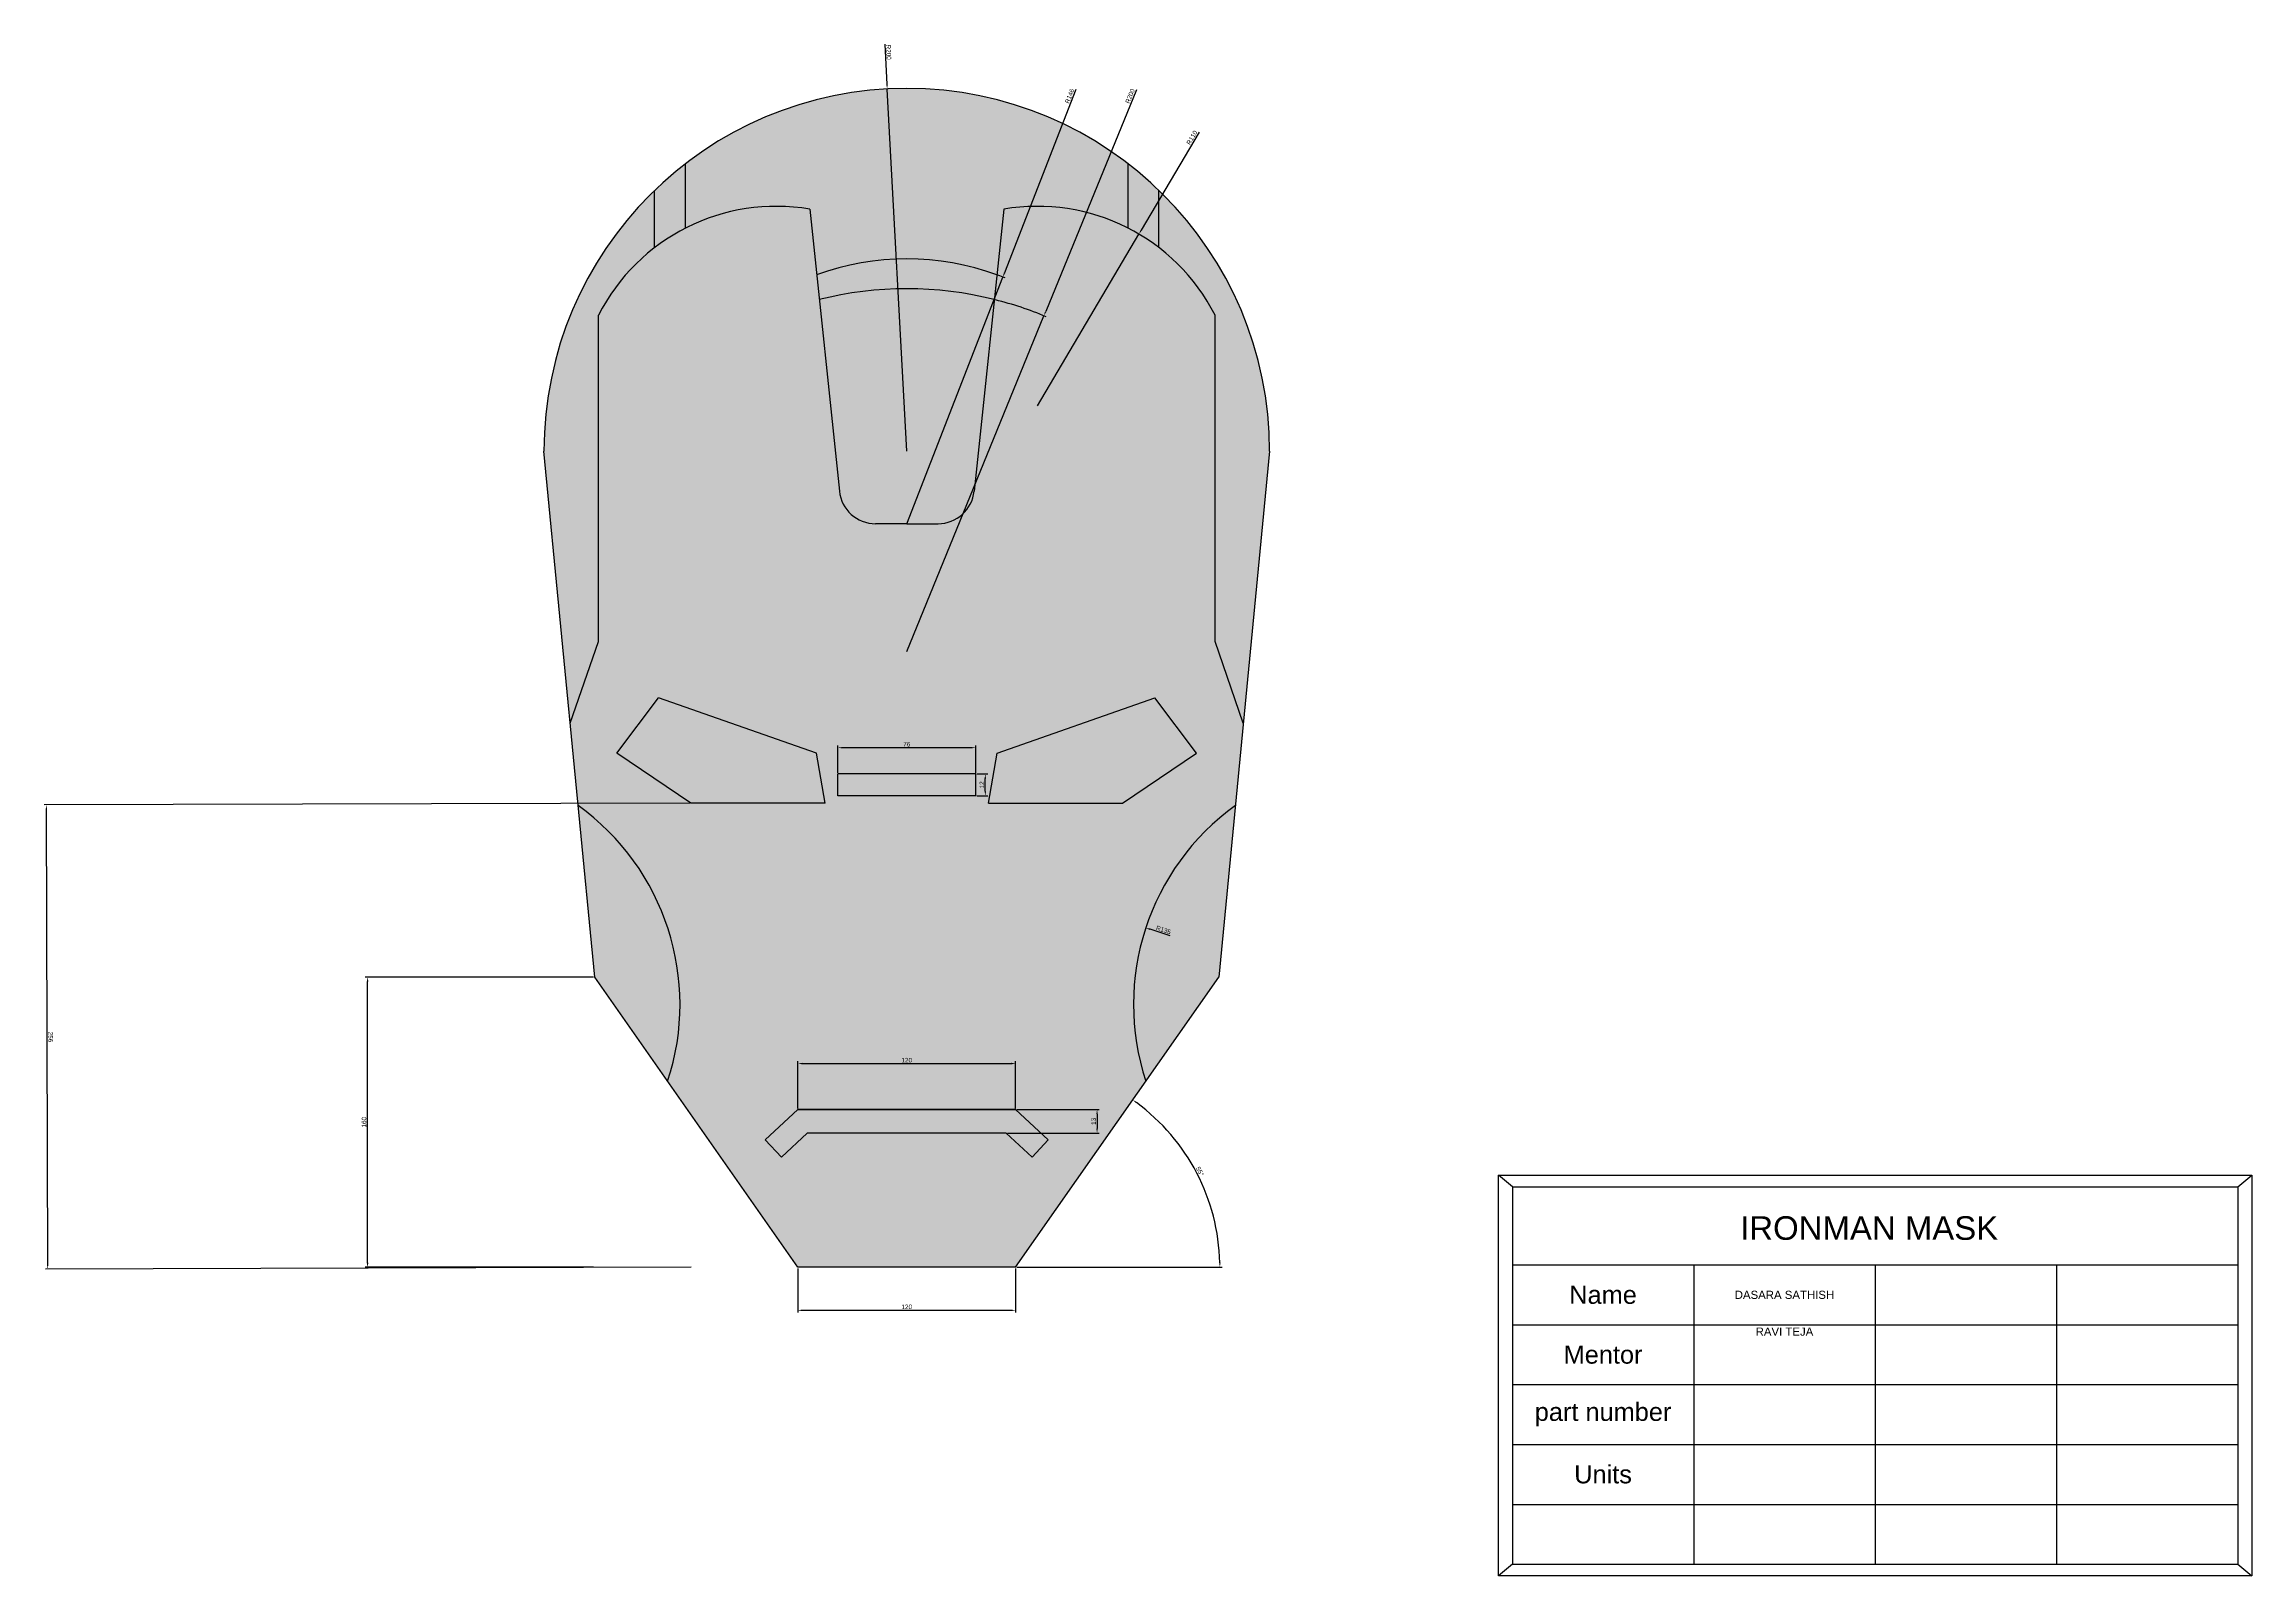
# Model space of a CAD drawing. Header units: millimetres. Extents: x 2387 to 3604, y 813 to 1657.
import ezdxf

# ---------------------------------------------------------------- set-up
doc = ezdxf.new("R2010")
doc.units = ezdxf.units.MM
doc.styles.get("Standard").update_dxf_attribs({"font": 'arial.ttf'})
doc.dimstyles.new('ISO-25', dxfattribs={"dimtxt": 2.5, "dimasz": 2.5, "dimexe": 1.25, "dimexo": 0.625, "dimtad": 1, "dimtxsty": 'Standard', "dimcen": 2.5, "dimadec": 0, "dimazin": 0, "dimtfac": 1, "dimtmove": 0, "dimatfit": 3, "dimfxl": 1, "dimarcsym": 0})

# ---------------------------------------------------------------- blocks, each defined once
blk = doc.blocks.new('*D1')
at = {"color": 0, "lineweight": -2, "transparency": 16777216}
for p, q in [((2802.4, 982.3), (2802.4, 957.9)), ((2922.4, 982.3), (2922.4, 957.9)), ((2804.9, 959.2), (2919.9, 959.2))]:
    blk.add_line(p, q, dxfattribs=at)
at = {"color": 0, "transparency": 16777216}
for points in [[(2804.9, 959.6), (2804.9, 958.7), (2802.4, 959.2)], [(2919.9, 959.6), (2919.9, 958.7), (2922.4, 959.2)]]:
    blk.add_solid(points, dxfattribs=at)
at = {"layer": 'Defpoints', "color": 0, "transparency": 16777216}
for p in [(2802.4, 982.9), (2922.4, 982.9), (2922.4, 959.2)]:
    blk.add_point(p, dxfattribs=at)
at = {"color": 0, "transparency": 16777216, "insert": (2862.4, 961.1), "char_height": 2.5, "attachment_point": 5}
blk.add_mtext('120', dxfattribs=at)
blk = doc.blocks.new('*D2')
at = {"color": 0, "lineweight": -2, "transparency": 16777216}
for p, q in [((2689.7, 1142.9), (2563.9, 1142.9)), ((2565.1, 985.4), (2565.2, 1140.4)), ((2689.7, 982.9), (2563.9, 982.9))]:
    blk.add_line(p, q, dxfattribs=at)
at = {"color": 0, "transparency": 16777216}
for points in [[(2564.7, 1140.4), (2565.6, 1140.4), (2565.2, 1142.9)], [(2564.7, 985.4), (2565.6, 985.4), (2565.1, 982.9)]]:
    blk.add_solid(points, dxfattribs=at)
at = {"layer": 'Defpoints', "color": 0, "transparency": 16777216}
for p in [(2565.2, 1142.9), (2690.4, 1142.9), (2690.4, 982.9)]:
    blk.add_point(p, dxfattribs=at)
at = {"color": 0, "transparency": 16777216, "insert": (2563.2, 1062.9), "char_height": 2.5, "attachment_point": 5, "rotation": 89.995}
blk.add_mtext('160', dxfattribs=at)
blk = doc.blocks.new('*D3')
at = {"color": 0, "lineweight": -2, "transparency": 16777216}
blk.add_line((2923, 982.9), (3036.3, 982.9), dxfattribs=at)
blk.add_arc((2922.4, 982.9), 112.6, 1.2719, 53.7281, dxfattribs=at)
at = {"color": 0, "transparency": 16777216}
for points in [[(2988.8, 1073.4), (2989.3, 1074), (2987, 1075.2)], [(3035.4, 985.4), (3034.6, 985.4), (3035, 982.9)]]:
    blk.add_solid(points, dxfattribs=at)
at = {"layer": 'Defpoints', "color": 0, "transparency": 16777216}
for p in [(3034.4, 1142.9), (3029.3, 1018.3), (2802.4, 982.9), (2922.4, 982.9), (2922.4, 982.9)]:
    blk.add_point(p, dxfattribs=at)
at = {"color": 0, "transparency": 16777216, "insert": (3024, 1035.8), "char_height": 2.5, "attachment_point": 5, "rotation": 297.5}
blk.add_mtext('55°', dxfattribs=at)
blk = doc.blocks.new('*D4')
at = {"color": 0, "lineweight": -2, "transparency": 16777216}
for p, q in [((2824.4, 1255.5), (2824.4, 1270.7)), ((2897.9, 1269.4), (2826.9, 1269.4)), ((2900.4, 1255.5), (2900.4, 1270.7))]:
    blk.add_line(p, q, dxfattribs=at)
at = {"color": 0, "transparency": 16777216}
for points in [[(2826.9, 1269.8), (2826.9, 1269), (2824.4, 1269.4)], [(2897.9, 1269.8), (2897.9, 1269), (2900.4, 1269.4)]]:
    blk.add_solid(points, dxfattribs=at)
at = {"layer": 'Defpoints', "color": 0, "transparency": 16777216}
for p in [(2824.4, 1269.4), (2824.4, 1254.9), (2900.4, 1254.9)]:
    blk.add_point(p, dxfattribs=at)
at = {"color": 0, "transparency": 16777216, "insert": (2862.4, 1271.3), "char_height": 2.5, "attachment_point": 5}
blk.add_mtext('76', dxfattribs=at)
blk = doc.blocks.new('*D5')
at = {"color": 0, "lineweight": -2, "transparency": 16777216}
for p, q in [((2901, 1254.9), (2907, 1254.9)), ((2901, 1242.9), (2907, 1242.9)), ((2905.7, 1245.4), (2905.7, 1252.4))]:
    blk.add_line(p, q, dxfattribs=at)
at = {"color": 0, "transparency": 16777216}
for points in [[(2905.3, 1252.4), (2906.1, 1252.4), (2905.7, 1254.9)], [(2905.3, 1245.4), (2906.1, 1245.4), (2905.7, 1242.9)]]:
    blk.add_solid(points, dxfattribs=at)
at = {"layer": 'Defpoints', "color": 0, "transparency": 16777216}
for p in [(2900.4, 1254.9), (2905.7, 1254.9), (2900.4, 1242.9)]:
    blk.add_point(p, dxfattribs=at)
at = {"color": 0, "transparency": 16777216, "insert": (2903.8, 1248.9), "char_height": 2.5, "attachment_point": 5, "rotation": 90}
blk.add_mtext('12', dxfattribs=at)
blk = doc.blocks.new('*D6')
at = {"color": 0, "lineweight": -2, "transparency": 16777216}
for p, q in [((3023.6, 1608.8), (2991.7, 1554.7)), ((2934.4, 1457.9), (2990.4, 1552.6))]:
    blk.add_line(p, q, dxfattribs=at)
at = {"color": 0, "transparency": 16777216}
blk.add_solid([(2991.3, 1555), (2992, 1554.5), (2990.4, 1552.6)], dxfattribs=at)
at = {"layer": 'Defpoints', "color": 0, "transparency": 16777216}
for p in [(2990.4, 1552.6), (2934.4, 1457.9)]:
    blk.add_point(p, dxfattribs=at)
at = {"color": 0, "transparency": 16777216, "insert": (3019.6, 1605.8), "char_height": 2.5, "attachment_point": 5, "rotation": 59.4037}
blk.add_mtext('R110', dxfattribs=at)
blk = doc.blocks.new('*D7')
at = {"color": 0, "lineweight": -2, "transparency": 16777216}
for p, q in [((2955.6, 1632.3), (2916.3, 1531.3)), ((2862.4, 1392.9), (2915.4, 1528.9))]:
    blk.add_line(p, q, dxfattribs=at)
blk.add_arc((2862.4, 1392.9), 146, 68.2272, 69.8614, dxfattribs=at)
at = {"color": 0, "transparency": 16777216}
blk.add_solid([(2915.9, 1531.4), (2916.7, 1531.1), (2915.4, 1528.9)], dxfattribs=at)
at = {"layer": 'Defpoints', "color": 0, "transparency": 16777216}
for p in [(2915.4, 1528.9), (2862.4, 1392.9)]:
    blk.add_point(p, dxfattribs=at)
at = {"color": 0, "transparency": 16777216, "insert": (2952.2, 1628.7), "char_height": 2.5, "attachment_point": 5, "rotation": 68.7178}
blk.add_mtext('R146', dxfattribs=at)
blk = doc.blocks.new('*D8')
at = {"color": 0, "lineweight": -2, "transparency": 16777216}
for p, q in [((2989, 1632.2), (2939, 1509.9)), ((2862.4, 1322.4), (2938, 1507.6))]:
    blk.add_line(p, q, dxfattribs=at)
blk.add_arc((2862.4, 1322.4), 200, 67.4199, 75.8626, dxfattribs=at)
at = {"color": 0, "transparency": 16777216}
blk.add_solid([(2938.6, 1510), (2939.4, 1509.7), (2938, 1507.6)], dxfattribs=at)
at = {"layer": 'Defpoints', "color": 0, "transparency": 16777216}
for p in [(2938, 1507.6), (2862.4, 1322.4)]:
    blk.add_point(p, dxfattribs=at)
at = {"color": 0, "transparency": 16777216, "insert": (2985.5, 1628.7), "char_height": 2.5, "attachment_point": 5, "rotation": 67.778}
blk.add_mtext('R200', dxfattribs=at)
blk = doc.blocks.new('*D9')
at = {"color": 0, "lineweight": -2, "transparency": 16777216}
for p, q in [((2850.3, 1657.3), (2851.5, 1635.1)), ((2862.4, 1432.9), (2851.6, 1632.6))]:
    blk.add_line(p, q, dxfattribs=at)
at = {"color": 0, "transparency": 16777216}
blk.add_solid([(2851.9, 1635.1), (2851.1, 1635.1), (2851.6, 1632.6)], dxfattribs=at)
at = {"layer": 'Defpoints', "color": 0, "transparency": 16777216}
for p in [(2851.6, 1632.6), (2862.4, 1432.9)]:
    blk.add_point(p, dxfattribs=at)
at = {"color": 0, "transparency": 16777216, "insert": (2852.4, 1652.9), "char_height": 2.5, "attachment_point": 5, "rotation": 273.0861}
blk.add_mtext('R200', dxfattribs=at)
blk = doc.blocks.new('*D10')
at = {"color": 0, "lineweight": -2, "transparency": 16777216}
blk.add_line((3007.6, 1165.6), (2996.5, 1169.3), dxfattribs=at)
at = {"color": 0, "transparency": 16777216}
blk.add_solid([(2996.7, 1169.7), (2996.4, 1168.9), (2994.1, 1170)], dxfattribs=at)
at = {"layer": 'Defpoints', "color": 0, "transparency": 16777216}
for p in [(2994.1, 1170), (3122.4, 1127.9)]:
    blk.add_point(p, dxfattribs=at)
at = {"color": 0, "transparency": 16777216, "insert": (3003.9, 1168.9), "char_height": 2.5, "attachment_point": 5, "rotation": 341.8125}
blk.add_mtext('R135', dxfattribs=at)
blk = doc.blocks.new('*D11')
at = {"color": 0, "lineweight": -2, "transparency": 16777216}
for p, q in [((2742.8, 1238.9), (2386.9, 1237.9)), ((2388.8, 984.4), (2388.1, 1235.4)), ((2743.5, 982.9), (2387.6, 981.9))]:
    blk.add_line(p, q, dxfattribs=at)
at = {"color": 0, "transparency": 16777216}
for points in [[(2388.5, 1235.4), (2387.7, 1235.4), (2388.1, 1237.9)], [(2389.2, 984.4), (2388.4, 984.4), (2388.8, 981.9)]]:
    blk.add_solid(points, dxfattribs=at)
at = {"layer": 'Defpoints', "color": 0, "transparency": 16777216}
for p in [(2388.1, 1237.9), (2743.4, 1238.9), (2744.1, 982.9)]:
    blk.add_point(p, dxfattribs=at)
at = {"color": 0, "transparency": 16777216, "insert": (2390.4, 1109.9), "char_height": 2.5, "attachment_point": 5, "rotation": 270.1627}
blk.add_mtext('256', dxfattribs=at)
blk = doc.blocks.new('*D12')
at = {"color": 0, "lineweight": -2, "transparency": 16777216}
for p, q in [((2802.4, 1070.5), (2802.4, 1096.5)), ((2922.4, 1070.5), (2922.4, 1096.5)), ((2804.9, 1095.2), (2919.9, 1095.2))]:
    blk.add_line(p, q, dxfattribs=at)
at = {"color": 0, "transparency": 16777216}
for points in [[(2804.9, 1095.7), (2804.9, 1094.8), (2802.4, 1095.2)], [(2919.9, 1095.7), (2919.9, 1094.8), (2922.4, 1095.2)]]:
    blk.add_solid(points, dxfattribs=at)
at = {"layer": 'Defpoints', "color": 0, "transparency": 16777216}
for p in [(2922.4, 1095.2), (2802.4, 1069.9), (2922.4, 1069.9)]:
    blk.add_point(p, dxfattribs=at)
at = {"color": 0, "transparency": 16777216, "insert": (2862.4, 1097.1), "char_height": 2.5, "attachment_point": 5}
blk.add_mtext('120', dxfattribs=at)
blk = doc.blocks.new('*D13')
at = {"color": 0, "lineweight": -2, "transparency": 16777216}
for p, q in [((2923, 1069.9), (2968.5, 1069.9)), ((2967.3, 1067.4), (2967.3, 1059.4)), ((2917.9, 1056.9), (2968.5, 1056.9))]:
    blk.add_line(p, q, dxfattribs=at)
at = {"color": 0, "transparency": 16777216}
for points in [[(2966.9, 1067.4), (2967.7, 1067.4), (2967.3, 1069.9)], [(2966.9, 1059.4), (2967.7, 1059.4), (2967.3, 1056.9)]]:
    blk.add_solid(points, dxfattribs=at)
at = {"layer": 'Defpoints', "color": 0, "transparency": 16777216}
for p in [(2922.4, 1069.9), (2917.3, 1056.9), (2967.3, 1056.9)]:
    blk.add_point(p, dxfattribs=at)
at = {"color": 0, "transparency": 16777216, "insert": (2965.4, 1063.4), "char_height": 2.5, "attachment_point": 5, "rotation": 90}
blk.add_mtext('13', dxfattribs=at)
blk = doc.blocks.new('*T14')
at = {"color": 0, "linetype": 'ByBlock', "lineweight": -2, "transparency": 16777216}
for p, q in [((0, 0), (400, 0)), ((0, 0), (0, -208)), ((400, 0), (400, -208)), ((0, -43), (400, -43)), ((100, -43), (100, -208)), ((200, -43), (200, -208)), ((300, -43), (300, -208)), ((0, -76), (400, -76)), ((0, -109), (400, -109)), ((0, -142), (400, -142)), ((0, -175), (400, -175)), ((0, -208), (400, -208))]:
    blk.add_line(p, q, dxfattribs=at)
at = {"color": 0, "transparency": 16777216, "width": 97}
for s, insert, char_height, attachment_point in [('Name', (50, -59.5), 10, 5), ('DASARA SATHISH', (150, -59.5), 4.5, 5), ('RAVI TEJA ', (150, -77.5), 4.5, 2), ('Mentor', (50, -92.5), 10, 5), ('part number', (50, -125.5), 10, 5), ('Units', (50, -158.5), 10, 5)]:
    blk.add_mtext(s, dxfattribs=dict(at, insert=insert, char_height=char_height, attachment_point=attachment_point))

msp = doc.modelspace()

# ---------------------------------------------------------------- hatches: boundary and pattern name
at = {"true_color": 0x991b1e}
h = msp.add_hatch(color=244, dxfattribs=at)
h.dxf.hatch_style = 1
h.paths.add_polyline_path([(2692.404, 1507.862, -0.32820977), (2808.926, 1566.331), (2814.161, 1516.526, -0.12241598), (2910.647, 1516.526), (2915.882, 1566.331, -0.32820977), (3032.404, 1507.862), (3032.404, 1327.902), (3047.938, 1282.902), (3062.404, 1432.902, 1), (2662.404, 1432.902), (2676.87, 1282.902), (2692.404, 1327.902)])
h.paths.add_polyline_path([(2825.272, 1410.811, 0.38386404), (2845.162, 1392.902), (2862.404, 1392.902), (2879.646, 1392.902, 0.38386404), (2899.536, 1410.811), (2910.647, 1516.526, 0.12241598), (2814.161, 1516.526)], flags=17)
h.paths.add_polyline_path([(2994.238, 1085.492), (3034.437, 1142.902), (3043.558, 1237.485, 0.32769117)])
h.paths.add_polyline_path([(2681.249, 1237.485), (2690.371, 1142.902), (2730.57, 1085.492, 0.32769117)])
h.paths.add_polyline_path([(2824.404, 1254.902), (2824.404, 1242.902), (2900.404, 1242.902), (2900.404, 1254.902)])
h = msp.add_hatch(color=244, dxfattribs=at)
h.dxf.hatch_style = 1
h.paths.add_polyline_path([(2912.083, 1530.19), (2915.882, 1566.331, -0.16164832), (2984.404, 1555.882), (2984.404, 1591.382, 0.34032555), (2740.404, 1591.382), (2740.404, 1555.882, -0.16164832), (2808.926, 1566.331), (2812.724, 1530.19, -0.17536769)])
h = msp.add_hatch(color=256)
h.set_gradient(color1=(248, 215, 49), color2=(255, 255, 0), tint=1)
h.paths.add_polyline_path([(2825.272, 1410.811), (2808.926, 1566.331, 0.32820977), (2692.404, 1507.862), (2692.404, 1327.902), (2676.87, 1282.902), (2681.249, 1237.485, -0.32769117), (2730.57, 1085.492), (2802.404, 982.902), (2922.404, 982.902), (2994.238, 1085.492, -0.32769117), (3043.558, 1237.485), (3047.938, 1282.902), (3032.404, 1327.902), (3032.404, 1507.862, 0.32820977), (2915.882, 1566.331), (2899.536, 1410.811, -0.38386404), (2879.646, 1392.902), (2862.404, 1392.902), (2845.162, 1392.902, -0.38386404)])
h.paths.add_polyline_path([(2812.555, 1266.402), (2817.404, 1238.902), (2743.404, 1238.902), (2702.634, 1266.402), (2725.614, 1296.902)], flags=16)
h.paths.add_polyline_path([(2824.404, 1254.902), (2900.404, 1254.902), (2900.404, 1242.902), (2824.404, 1242.902)], flags=16)
h.paths.add_polyline_path([(2912.253, 1266.402), (2999.194, 1296.902), (3022.174, 1266.402), (2981.404, 1238.902), (2907.404, 1238.902)], flags=16)
h.paths.add_polyline_path([(2802.404, 1069.902), (2922.404, 1069.902), (2940.404, 1053.117), (2931.538, 1043.609), (2917.283, 1056.902), (2807.525, 1056.902), (2793.27, 1043.609), (2784.404, 1053.117)], flags=16)
at = {"true_color": 0xd19cc7}
h = msp.add_hatch(color=9, dxfattribs=at)
h.paths.add_polyline_path([(3022.174, 1266.402), (2999.194, 1296.902), (2912.253, 1266.402), (2907.404, 1238.902), (2981.404, 1238.902)])
h.paths.add_polyline_path([(2725.614, 1296.902), (2702.634, 1266.402), (2743.404, 1238.902), (2817.404, 1238.902), (2812.555, 1266.402)])
h.paths.add_polyline_path([(2917.283, 1056.902), (2931.538, 1043.609), (2940.404, 1053.117), (2922.404, 1069.902), (2802.404, 1069.902), (2784.404, 1053.117), (2793.27, 1043.609), (2807.525, 1056.902)])

# ---------------------------------------------------------------- linework, layer by layer
for p, q in [((2740.404, 1555.882), (2740.404, 1591.382)), ((2984.404, 1555.882), (2984.404, 1591.382)), ((2723.404, 1545.143), (2723.404, 1576.704)), ((3001.404, 1545.143), (3001.404, 1576.704)), ((2808.926, 1566.331), (2825.272, 1410.811)), ((2915.882, 1566.331), (2899.536, 1410.811)), ((2692.404, 1327.902), (2692.404, 1507.862)), ((3032.404, 1327.902), (3032.404, 1507.862)), ((2690.371, 1142.902), (2662.404, 1432.902)), ((3062.404, 1432.902), (3034.437, 1142.902)), ((2862.404, 1392.902), (2845.162, 1392.902)), ((2862.404, 1392.902), (2879.646, 1392.902)), ((2676.87, 1282.902), (2692.404, 1327.902)), ((3047.938, 1282.902), (3032.404, 1327.902)), ((2702.634, 1266.402), (2725.614, 1296.902)), ((2812.555, 1266.402), (2725.614, 1296.902)), ((2912.253, 1266.402), (2999.194, 1296.902)), ((3022.174, 1266.402), (2999.194, 1296.902)), ((2743.404, 1238.902), (2702.634, 1266.402)), ((2817.404, 1238.902), (2812.555, 1266.402)), ((2907.404, 1238.902), (2912.253, 1266.402)), ((2981.404, 1238.902), (3022.174, 1266.402)), ((2824.404, 1242.902), (2824.404, 1254.902)), ((2900.404, 1254.902), (2824.404, 1254.902)), ((2900.404, 1242.902), (2900.404, 1254.902)), ((2900.404, 1242.902), (2824.404, 1242.902)), ((2817.404, 1238.902), (2743.404, 1238.902)), ((2907.404, 1238.902), (2981.404, 1238.902)), ((2802.404, 982.902), (2690.371, 1142.902)), ((2922.404, 982.902), (3034.437, 1142.902)), ((2922.404, 1069.902), (2802.404, 1069.902)), ((3196.248, 1027.19), (3188.587, 1033.618)), ((3188.587, 1033.618), (3603.908, 1033.618)), ((3188.587, 812.762), (3188.587, 1033.618)), ((3596.248, 1027.19), (3603.908, 1033.618)), ((3603.908, 1033.618), (3603.908, 812.762)), ((2922.404, 982.902), (2802.404, 982.902)), ((3196.248, 819.19), (3188.587, 812.762)), ((3596.248, 819.19), (3603.908, 812.762)), ((3603.908, 812.762), (3188.587, 812.762))]:
    msp.add_line(p, q)
msp.add_lwpolyline([(2784.404, 1053.117), (2802.404, 1069.902), (2922.404, 1069.902), (2940.404, 1053.117), (2931.538, 1043.609), (2917.283, 1056.902), (2807.525, 1056.902), (2793.27, 1043.609)], close=True)
for centre, radius, start, end in [((2862.404, 1432.902), 200, 0, 180), ((2790.404, 1457.902), 110, 80.306341, 152.987706), ((2934.404, 1457.902), 110, 27.012294, 99.693659), ((2862.404, 1392.902), 146, 70.106629, 109.893371), ((2862.404, 1322.432), 200, 76.041611, 103.958389), ((2845.162, 1412.902), 20, 186, 270), ((2879.646, 1412.902), 20, 270, 354), ((2602.404, 1127.902), 135, 341.6907, 54.264752), ((3122.404, 1127.902), 135, 125.735248, 198.3093)]:
    msp.add_arc(centre, radius, start, end)

# ---------------------------------------------------------------- block references
msp.add_blockref('*T14', (3196.248, 1027.19))

# ---------------------------------------------------------------- texts
at = {"insert": (3321.813, 1011.047), "char_height": 13, "attachment_point": 1}
msp.add_mtext_dynamic_manual_height_columns('IRONMAN MASK', width=294.49343, gutter_width=12.5, heights=[0], dxfattribs=at)

# ---------------------------------------------------------------- dimensions: what is measured, and where the dimension line sits
for center, mpoint, picture, middle in [((2862.404, 1432.902), (2851.637, 1632.612), '*D9', (2850.55, 1652.764)), ((2862.404, 1322.432), (2938.043, 1507.577), '*D8', (2987.24, 1627.997)), ((2862.404, 1392.902), (2915.396, 1528.945), '*D7', (2953.98, 1627.997)), ((2934.404, 1457.902), (2990.392, 1552.587), '*D6', (3021.273, 1604.812)), ((3122.404, 1127.902), (2994.149, 1170.039), '*D10', (3003.262, 1167.045))]:
    dim = msp.add_radius_dim(center=center, mpoint=mpoint, dimstyle='ISO-25')
    dim.commit()
    dim.dimension.update_dxf_attribs({"geometry": picture, "text_midpoint": middle, "dimtype": 164})
for base, p1, p2, picture, middle in [((2824.404, 1269.422), (2900.404, 1254.902), (2824.404, 1254.902), '*D4', (2862.404, 1271.324)), ((2922.404, 1095.248), (2802.404, 1069.902), (2922.404, 1069.902), '*D12', (2862.404, 1097.15)), ((2922.404, 959.166), (2802.404, 982.902), (2922.404, 982.902), '*D1', (2862.404, 961.067))]:
    dim = msp.add_linear_dim(base=base, p1=p1, p2=p2, dimstyle='ISO-25')
    dim.commit()
    dim.dimension.update_dxf_attribs({"geometry": picture, "text_midpoint": middle})
for base, p1, p2, picture, middle in [((2905.724, 1254.902), (2900.404, 1242.902), (2900.404, 1254.902), '*D5', (2903.844, 1248.902)), ((2967.284, 1056.902), (2922.404, 1069.902), (2917.283, 1056.902), '*D13', (2965.382, 1063.402))]:
    dim = msp.add_linear_dim(base=base, p1=p1, p2=p2, angle=90, dimstyle='ISO-25')
    dim.commit()
    dim.dimension.update_dxf_attribs({"geometry": picture, "text_midpoint": middle})
for p1, p2, distance, picture, middle in [((2744.131, 982.902), (2743.404, 1238.902), 355.294, '*D11', (2390.376, 1109.898)), ((2690.357, 982.902), (2690.371, 1142.902), 125.216, '*D2', (2563.247, 1062.913))]:
    dim = msp.add_aligned_dim(p1=p1, p2=p2, distance=distance, dimstyle='ISO-25')
    dim.commit()
    dim.dimension.update_dxf_attribs({"geometry": picture, "text_midpoint": middle})
dim = msp.add_angular_dim_2l(base=(3029.307, 1018.326), line1=((2922.404, 982.902), (2802.404, 982.902)), line2=((2922.404, 982.902), (3034.437, 1142.902)), dimstyle='ISO-25')
dim.commit()
dim.dimension.update_dxf_attribs({"geometry": '*D3', "text_midpoint": (3023.98, 1035.779)})

doc.saveas('drawing.dxf')
